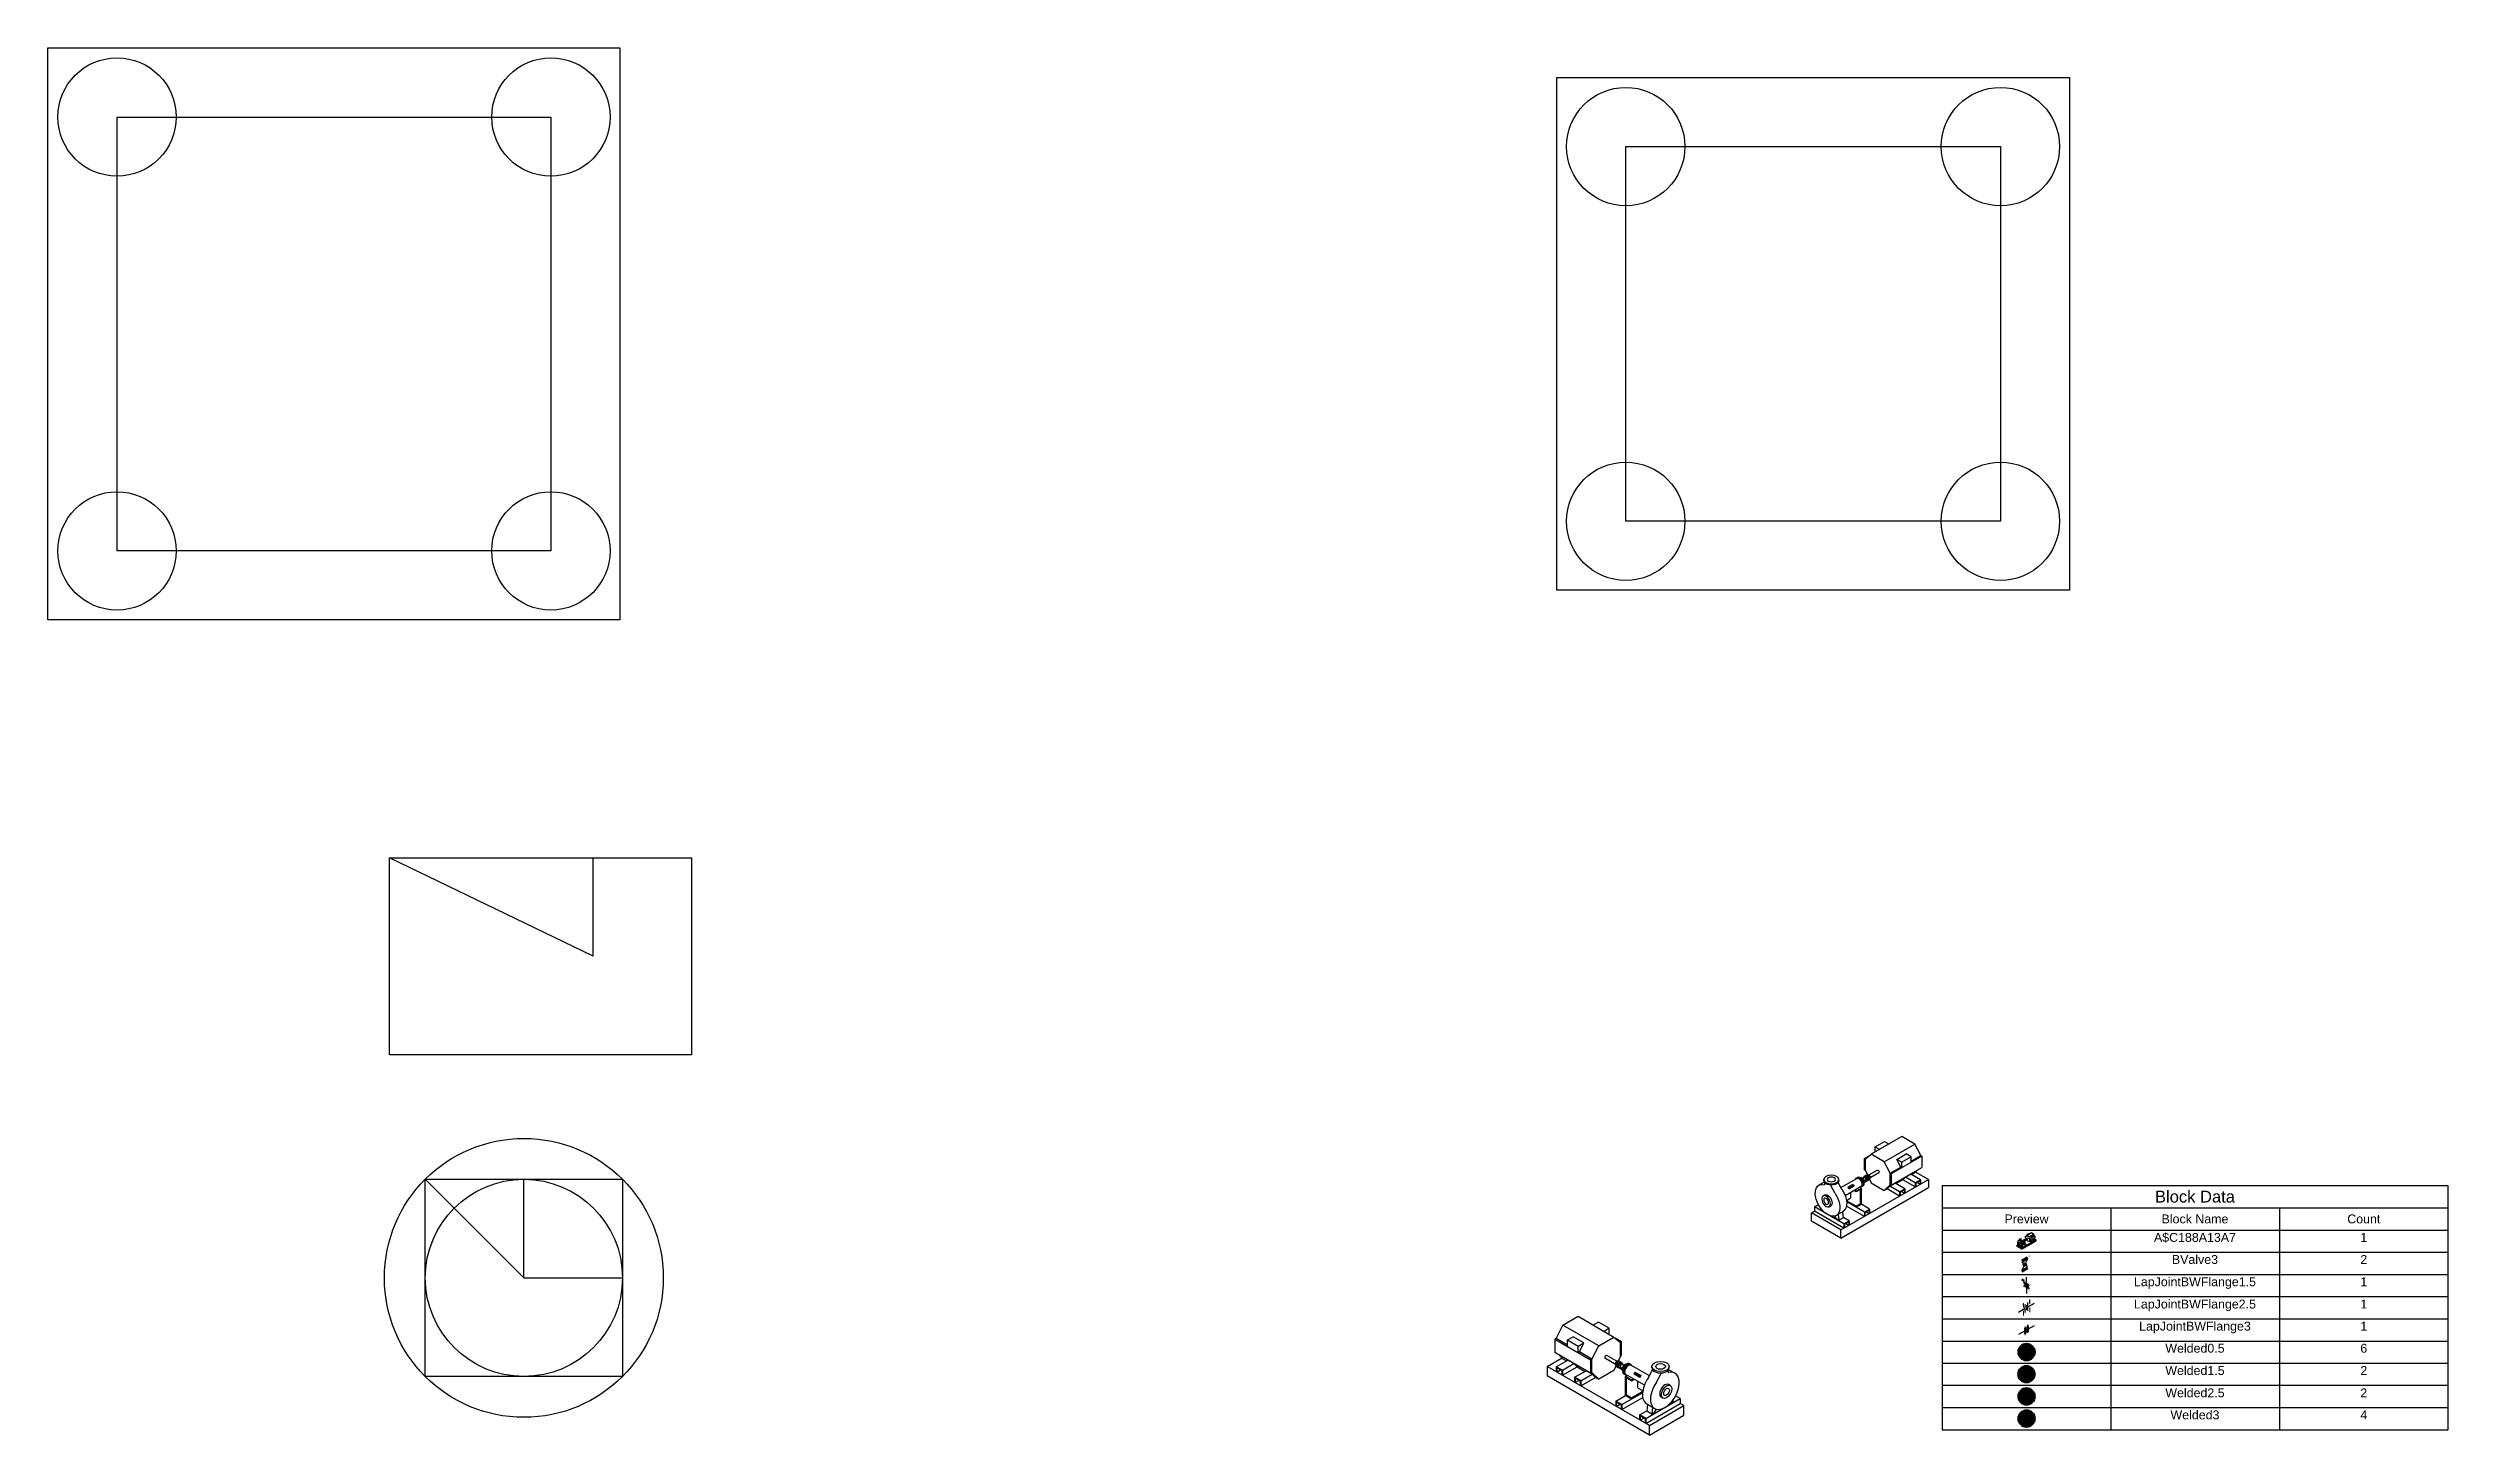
# Model space of a CAD drawing. Header units: millimetres. Extents: x 1179 to 9519, y 532 to 15986.
# Drawn here: x 2122 to 3339, y 2113 to 2816 of the extents above; entities that cross this region are included whole.
import ezdxf

# ---------------------------------------------------------------- set-up
doc = ezdxf.new("R2010")
doc.units = ezdxf.units.MM
for name, color, linetype, lineweight in [('08-圖框', 7, 'Continuous', 50), ('Pipe 0.5吋', 1, 'Continuous', 50), ('Pipe 1.5吋', 41, 'Continuous', 50), ('Pipe 2.5吋', 60, 'Continuous', 50), ('Pipe 3吋', 80, 'Continuous', 50), ('組件', 7, 'Continuous', 25)]:
    doc.layers.add(name, color=color, linetype=linetype, lineweight=lineweight)
doc.layers.add('USER2', color=7, linetype='Continuous')
doc.styles.get("Standard").update_dxf_attribs({"font": 'arial.ttf'})

# ---------------------------------------------------------------- blocks, each defined once
blk = doc.blocks.new('A$C7DA643E7')
for p, q in [((0.006, 0.03), (0, 0.034)), ((0.013, 0.033), (0.006, 0.037)), ((0.024, 0.025), (0.012, 0.032)), ((0.019, 0.052), (0.013, 0.056)), ((0.019, 0.045), (0.013, 0.049)), ((0.033, 0.039), (0.02, 0.046)), ((0.024, 0.008), (0.02, 0.011)), ((0.042, 0.017), (0.028, 0.024)), ((0.048, 0.028), (0.035, 0.036)), ((0.047, 0.047), (0.042, 0.05)), ((0.047, 0.007), (0.059, 0)), ((0.06, 0.028), (0.071, 0.022))]:
    blk.add_line(p, q)
for points in [[(0.029, 0.051), (0.023, 0.055), (0.013, 0.049), (0.006, 0.037), (0.006, 0.025), (0.012, 0.022)], [(0.045, 0.048), (0.035, 0.054), (0.02, 0.046), (0.012, 0.032), (0.012, 0.015), (0.023, 0.009)], [(0.058, 0.035), (0.058, 0.041), (0.047, 0.047), (0.033, 0.039), (0.024, 0.025), (0.024, 0.008), (0.035, 0.002), (0.041, 0.005)], [(0.059, 0.034), (0.045, 0.042), (0.035, 0.036), (0.028, 0.024), (0.028, 0.012), (0.042, 0.004)], [(0.065, 0.025), (0.065, 0.031), (0.059, 0.034), (0.048, 0.028), (0.042, 0.017), (0.042, 0.004), (0.048, 0.001), (0.053, 0.004)]]:
    blk.add_lwpolyline(points)
at = {"extrusion": (0, 0, -1)}
blk.add_ellipse((0.053, 0.018), major_axis=(-0.0063, -0.0108), ratio=0.57735, start_param=6.257614, end_param=9.425129, dxfattribs=at)
blk = doc.blocks.new('A$C188A13A7')
for p, q in [((0.938, 1.405), (1.036, 1.461)), ((1.056, 1.478), (0.956, 1.393)), ((1.595, 1.79), (1.056, 1.478)), ((1.284, 1.347), (1.056, 1.478)), ((1.124, 1.609), (1.289, 1.704)), ((1.124, 1.609), (1.203, 1.563)), ((1.124, 1.518), (1.124, 1.609)), ((1.284, 1.347), (1.823, 1.658)), ((1.289, 1.704), (1.368, 1.658)), ((1.506, 1.388), (1.67, 1.483)), ((1.823, 1.658), (1.595, 1.79)), ((1.756, 1.433), (1.67, 1.483)), ((1.927, 1.455), (1.823, 1.658)), ((0.938, 1.202), (0.938, 1.405)), ((0.938, 1.405), (0.956, 1.393)), ((0.956, 1.191), (0.956, 1.393)), ((0.956, 1.191), (0.996, 1.104)), ((1.021, 1.119), (1.159, 1.198)), ((1.046, 1.075), (1.189, 1.158)), ((1.388, 1.144), (1.284, 1.347)), ((1.388, 0.941), (1.388, 1.144)), ((1.945, 1.445), (1.406, 1.134)), ((1.406, 0.931), (1.945, 1.242)), ((1.575, 1.252), (1.506, 1.388)), ((1.592, 1.338), (1.506, 1.388)), ((1.592, 1.241), (1.575, 1.252)), ((1.756, 1.433), (1.592, 1.338)), ((1.592, 1.241), (1.592, 1.338)), ((1.659, 1.076), (1.751, 1.129)), ((1.924, 1.029), (1.751, 1.129)), ((1.756, 1.336), (1.756, 1.433)), ((2.061, 1.034), (1.836, 1.164)), ((0.228, 0.985), (0.133, 0.931)), ((0.205, 0.746), (0.231, 0.761)), ((0.219, 1.013), (0.219, 1.034)), ((0.245, 0.967), (0.227, 0.94)), ((0.418, 0.787), (0.337, 0.937)), ((0.539, 0.857), (0.472, 0.981)), ((0.484, 1.013), (0.484, 1.033)), ((0.52, 0.892), (0.798, 1.052)), ((0.595, 0.752), (0.877, 0.915)), ((0.787, 0.817), (0.748, 0.84)), ((0.787, 0.827), (0.757, 0.845)), ((0.787, 0.827), (0.88, 0.881)), ((0.8, 1.064), (0.817, 1.074)), ((0.88, 0.881), (0.849, 0.899)), ((0.88, 0.596), (0.88, 0.881)), ((0.888, 0.911), (0.905, 0.921)), ((0.931, 0.981), (1.027, 1.036)), ((1.017, 1.058), (1.056, 0.972)), ((1.555, 0.742), (1.334, 0.869)), ((1.383, 0.916), (1.475, 0.97)), ((1.555, 0.817), (1.383, 0.916)), ((1.647, 0.87), (1.475, 0.97)), ((1.555, 0.817), (1.555, 0.742)), ((1.564, 0.812), (1.564, 0.747)), ((1.639, 0.79), (1.582, 0.823)), ((1.831, 0.901), (1.61, 1.029)), ((1.831, 0.976), (1.659, 1.076)), ((1.831, 0.976), (1.831, 0.901)), ((1.84, 0.971), (1.84, 0.906)), ((1.915, 0.949), (1.858, 0.982)), ((0, 0.444), (0.055, 0.475)), ((0.52, 0.144), (0, 0.444)), ((0, 0.3), (0, 0.444)), ((0.574, 0.25), (0.055, 0.55)), ((0.055, 0.55), (0.055, 0.475)), ((0.574, 0.175), (0.055, 0.475)), ((0.154, 0.505), (0.166, 0.526)), ((0.194, 0.481), (0.154, 0.505)), ((0.315, 0.554), (0.341, 0.569)), ((0.443, 0.338), (0.413, 0.389)), ((0.56, 0.469), (0.439, 0.399)), ((0.667, 0.304), (0.557, 0.367)), ((0.788, 0.562), (0.62, 0.659)), ((0.934, 0.383), (0.62, 0.565)), ((0.934, 0.458), (0.622, 0.638)), ((0.788, 0.543), (0.88, 0.596)), ((1.026, 0.511), (0.88, 0.596)), ((0.934, 0.458), (0.934, 0.383)), ((0.943, 0.453), (0.943, 0.388)), ((1.018, 0.431), (0.961, 0.464)), ((0.52, 0), (0, 0.3)), ((0.483, 0.315), (0.443, 0.338)), ((0.52, 0), (0.52, 0.144)), ((0.574, 0.25), (0.574, 0.175)), ((0.583, 0.246), (0.583, 0.18)), ((0.658, 0.224), (0.601, 0.256))]:
    blk.add_line(p, q)
for points in [[(1.756, 1.357), (1.927, 1.455)], [(1.927, 1.455), (1.945, 1.445), (1.945, 1.242)], [(0.938, 1.202), (0.956, 1.191)], [(1.388, 1.144), (1.575, 1.252)], [(1.388, 1.144), (1.406, 1.134), (1.406, 0.931)], [(1.823, 1.151), (1.767, 1.12)], [(1.823, 1.151), (1.823, 1.151), (1.874, 1.201)], [(0.52, 0.144), (2.061, 1.034), (2.061, 0.89)], [(0.52, 0), (2.061, 0.89)], [(0.728, 0.945), (0.643, 0.896), (0.663, 0.885), (0.748, 0.934)], [(0.663, 0.868), (0.659, 0.87)], [(0.663, 0.868), (0.748, 0.917)], [(0.663, 0.885), (0.663, 0.868)], [(0.728, 0.945), (0.748, 0.934)], [(0.748, 0.934), (0.748, 0.917)], [(1.056, 0.972), (1.284, 0.84), (1.388, 0.941)], [(1.334, 0.869), (1.284, 0.84)], [(1.334, 0.869), (1.383, 0.916)], [(1.388, 0.941), (1.406, 0.931)], [(1.61, 1.029), (1.491, 0.96)], [(1.555, 0.817), (1.647, 0.87), (1.647, 0.795)], [(1.564, 0.812), (1.639, 0.855), (1.639, 0.79)], [(1.61, 1.029), (1.659, 1.076)], [(1.831, 0.976), (1.924, 1.029), (1.924, 0.954)], [(1.84, 0.971), (1.915, 1.015), (1.915, 0.949)], [(0.055, 0.55), (0.125, 0.591)], [(0.2, 0.485), (0.194, 0.481), (0.194, 0.481)], [(0.471, 0.418), (0.483, 0.315), (0.558, 0.358)], [(0.546, 0.461), (0.558, 0.358)], [(0.934, 0.458), (1.026, 0.511), (1.026, 0.436)], [(0.943, 0.453), (1.018, 0.497), (1.018, 0.431)], [(0.574, 0.25), (0.667, 0.304), (0.667, 0.228)], [(0.583, 0.246), (0.658, 0.289), (0.658, 0.224)]]:
    blk.add_lwpolyline(points)
for points in [[(0.619, 0.664), (0.685, 0.702, 0.266212), (0.693, 0.716), (0.693, 0.808)], [(0.788, 0.543), (0.788, 0.562), (0.857, 0.602, 0.266212), (0.866, 0.617), (0.866, 0.847, 0.334935), (0.858, 0.857), (0.787, 0.817), (0.787, 0.827)]]:
    blk.add_lwpolyline(points, format="xyb")
blk.add_arc((0.615, 0.861), 0.0456, 11.7232, 51.1579)
at = {"extrusion": (3.89133e-13, -6.75232e-13, -1)}
blk.add_ellipse((0.351, 1.034), major_axis=(0.132, 0), ratio=0.57735, dxfattribs=at)
at = {"extrusion": (7.14316e-13, 1.828e-13, -1)}
blk.add_ellipse((1.174, 1.178), major_axis=(-0.0151, 0.0201), ratio=0.57735, start_param=6.281476, end_param=9.424778, dxfattribs=at)
at = {"extrusion": (3.90201e-13, 6.74615e-13, -1)}
for centre, major_axis, start_param, end_param in [((0.286, 0.665), (-0.153, 0.266), 1.43852, 6.790147), ((0.286, 0.665), (-0.055, 0.0956), 6.281476, 9.424778), ((0.407, 0.735), (-0.153, 0.266), 1.43852, 3.141593), ((0.844, 0.987), (-0.044, 0.0765), 5.831303, 9.874951), ((0.837, 0.983), (-0.0396, 0.0688), 6.281476, 9.424778), ((0.861, 0.997), (-0.044, 0.0765), 6.281476, 9.424778), ((0.888, 1.013), (-0.0306, 0.0531), 0.181684, 2.958216), ((0.876, 1.006), (-0.0306, 0.0531), 1.084282, 2.055632)]:
    blk.add_ellipse(centre, major_axis=major_axis, ratio=0.57735, start_param=start_param, end_param=end_param, dxfattribs=at)
for major_axis in [(-0.055, 0.0956), (-0.0306, 0.0531)]:
    blk.add_ellipse((0.26, 0.65), major_axis=major_axis, ratio=0.57735, dxfattribs=at)
at = {"extrusion": (3.89133e-13, -6.75232e-13, -1)}
blk.add_ellipse((0.351, 1.013), major_axis=(0.132, 0), ratio=0.57735, start_param=6.281476, end_param=9.424778, dxfattribs=at)
at = {"extrusion": (-3.89133e-13, 6.75232e-13, -1)}
blk.add_ellipse((0.351, 1.034), major_axis=(-0.0735, 0.0001), ratio=0.57735, dxfattribs=at)
at = {"xscale": -2, "yscale": 2, "zscale": 2}
blk.add_blockref('A$C7DA643E7', (1.046, 1.007), dxfattribs=at)
blk = doc.blocks.new('BValve3')
blk.add_circle((0, 0), 2.67)
at = {"layer": 'Pipe 3吋'}
for p, q in [((4.4, 10.9), (-4.4, 5.9)), ((4.4, -5.9), (-4.4, -10.9))]:
    blk.add_line(p, q, dxfattribs=at)
at = {"layer": '組件', "linetype": 'Continuous'}
for p, q in [((4.4, 8.8), (-4.4, -8.8)), ((-4.4, 3.8), (4.4, 8.8)), ((4.4, -3.8), (-4.4, 3.8)), ((-4.4, -8.8), (4.4, -3.8)), ((-2.4, -4.8), (-4.4, -8.8))]:
    blk.add_line(p, q, dxfattribs=at)
blk.add_text('3"', height=3).set_placement((5.5, 11.5))
blk = doc.blocks.new('LapJointBWFlange1.5')
for p, q in [((-2, 1.7), (0, 0.6)), ((0, 0.6), (2, -0.6))]:
    blk.add_line(p, q)
at = {"layer": 'Pipe 1.5吋', "color": 2, "linetype": 'Continuous'}
for p, q in [((-2.4, 5.2), (-4.8, 6.6)), ((-0.3, 2.1), (-2.7, 3.5)), ((0, -0.8), (-2.4, 0.5)), ((2, 0.8), (-0.3, 2.1)), ((2.4, -2.2), (0, -0.8))]:
    blk.add_line(p, q, dxfattribs=at)
at = {"layer": 'Pipe 1.5吋'}
for points, const_width in [([(-5.1, 0.2), (-1.5, -1.8)], 0.2), ([(-4.9, 6.7), (-1.4, 4.6)], 0.2), ([(-3.7, 4.1), (3.1, 0.2)], 0.816), ([(-3.4, 1.1), (3.4, -2.8)], 0.816), ([(5, 1), (1.1, 3.2)], 0.2), ([(4.7, -5.4), (0.8, -3.2)], 0.2)]:
    blk.add_lwpolyline(points, dxfattribs=dict(at, const_width=const_width))
at = {"layer": 'USER2', "color": 4, "linetype": 'Continuous'}
for p, q in [((0, 2), (0, 8.8)), ((0, -0.8), (0, -7.6))]:
    blk.add_line(p, q, dxfattribs=at)
blk = doc.blocks.new('LapJointBWFlange2.5')
at = {"color": 2, "linetype": 'Continuous'}
for p, q in [((-1.2, -0.7), (-1.2, 2)), ((1.2, 1.1), (1.2, 3.8)), ((1.2, -1.7), (1.2, 1.1)), ((2.8, 4.4), (2.8, 7.1)), ((-1.2, -3.4), (-1.2, -0.7))]:
    blk.add_line(p, q, dxfattribs=at)
at = {"layer": 'Pipe 2.5吋', "const_width": 0.816}
for points in [[(-2.8, 4.2), (-2.8, 0.1)], [(-1.2, 3.2), (-1.2, -4.6)], [(1.2, 5), (1.2, -2.8)], [(2.8, 7.3), (2.8, 3.2)], [(2.8, -4.1), (2.8, 0.4)], [(-2.8, -7.1), (-2.8, -2.6)]]:
    blk.add_lwpolyline(points, dxfattribs=at)
at = {"layer": 'USER2', "color": 4, "linetype": 'Continuous'}
for p, q in [((1.2, 0.7), (7.1, 4.1)), ((-1.2, -0.7), (-7.1, -4.1))]:
    blk.add_line(p, q, dxfattribs=at)
at = {"layer": '組件'}
for p, q in [((-3.2, 2.6), (-2.5, 2.6)), ((0, 2.3), (0, 0)), ((0, 0), (0, -2.3)), ((3.2, 3.7), (2.5, 3.7))]:
    blk.add_line(p, q, dxfattribs=at)
blk = doc.blocks.new('LapJointBWFlange3')
at = {"layer": 'Pipe 3吋', "color": 2, "linetype": 'Continuous'}
for p, q in [((-1.2, -0.7), (-1.2, 2)), ((1.2, 1.1), (1.2, 3.8)), ((1.2, -1.7), (1.2, 1.1)), ((-1.2, -3.4), (-1.2, -0.7))]:
    blk.add_line(p, q, dxfattribs=at)
at = {"layer": 'Pipe 3吋'}
for points, const_width in [([(-2.8, 4.2), (-2.8, 0.1)], 0.2), ([(-1.2, 3.2), (-1.2, -4.6)], 0.816), ([(1.2, 5), (1.2, -2.8)], 0.816), ([(2.8, 7.3), (2.8, 3.2)], 0.2), ([(2.8, -4.1), (2.8, 0.4)], 0.2), ([(-2.8, -7.1), (-2.8, -2.6)], 0.2)]:
    blk.add_lwpolyline(points, dxfattribs=dict(at, const_width=const_width))
at = {"layer": 'USER2', "color": 4, "linetype": 'Continuous'}
for p, q in [((1.2, 0.7), (7.1, 4.1)), ((-1.2, -0.7), (-7.1, -4.1))]:
    blk.add_line(p, q, dxfattribs=at)
at = {"layer": '組件'}
for p, q in [((0, 2.3), (0, 0)), ((0, 0), (0, -2.3))]:
    blk.add_line(p, q, dxfattribs=at)
blk = doc.blocks.new('Welded0.5')
at = {"layer": '08-圖框'}
h = blk.add_hatch(dxfattribs=at)
h.set_pattern_fill('ANSI31', color=1, scale=0.060471, angle=-140)
h.set_pattern_definition([(265, (-17.64306, 331.3058), (0.19126461, -0.01673349), [])])
h.paths.add_polyline_path([(0.72, 0.6, 1), (-0.72, -0.6, 1)])
at = {"layer": 'Pipe 0.5吋'}
blk.add_circle((0, 0), 0.941, dxfattribs=at)
blk = doc.blocks.new('Welded1.5')
at = {"layer": '08-圖框'}
h = blk.add_hatch(dxfattribs=at)
h.set_pattern_fill('ANSI31', color=1, scale=0.074201, angle=-140)
h.set_pattern_definition([(265, (-21.60471, 406.55968), (0.23469094, -0.0205328), [])])
h.paths.add_polyline_path([(0.93, 0.77, 1), (-0.84, -0.71, 1)])
at = {"layer": 'Pipe 1.5吋'}
blk.add_circle((0.04, 0.03), 1.15, dxfattribs=at)
blk = doc.blocks.new('Welded2.5')
at = {"layer": '08-圖框'}
h = blk.add_hatch(dxfattribs=at)
h.set_pattern_fill('ANSI31', color=1, scale=0.09178, angle=-140)
h.set_pattern_definition([(265, (-26.77783, 502.84088), (0.29029274, -0.02539732), [])])
h.paths.add_polyline_path([(1.09, 0.92, 1), (-1.09, -0.92, 1)])
at = {"layer": 'Pipe 2.5吋'}
blk.add_circle((0, 0), 1.43, dxfattribs=at)
blk = doc.blocks.new('Welded3')
at = {"layer": '08-圖框'}
h = blk.add_hatch(dxfattribs=at)
h.set_pattern_fill('ANSI31', color=1, scale=0.073178, angle=-140)
h.set_pattern_definition([(265, (-21.35038, 400.9228), (0.23145489, -0.02024968), [])])
h.paths.add_polyline_path([(0.87, 0.73, 1), (-0.87, -0.73, 1)])
at = {"layer": 'Pipe 3吋'}
blk.add_circle((0, 0), 1.14, dxfattribs=at)
blk = doc.blocks.new('*T177')
at = {"color": 0, "linetype": 'ByBlock', "lineweight": -2, "transparency": 16777216}
for p, q in [((0, 0), (256.5, 0)), ((0, 0), (0, -123.8)), ((256.5, 0), (256.5, -123.8)), ((0, -11.2), (256.5, -11.2)), ((85.5, -11.2), (85.5, -123.8)), ((171, -11.2), (171, -123.8)), ((0, -22.5), (256.5, -22.5)), ((0, -33.8), (256.5, -33.8)), ((0, -45), (256.5, -45)), ((0, -56.2), (256.5, -56.2)), ((0, -67.5), (256.5, -67.5)), ((0, -78.8), (256.5, -78.8)), ((0, -90), (256.5, -90)), ((0, -101.2), (256.5, -101.2)), ((0, -112.5), (256.5, -112.5)), ((0, -123.8), (256.5, -123.8))]:
    blk.add_line(p, q, dxfattribs=at)
at = {"color": 0, "transparency": 16777216}
for name, p, xscale, yscale, zscale in [('A$C188A13A7', (38, -32.2), 4.610010361002697, 4.610010361002697, 4.610010361002697), ('BValve3', (41.9, -40), 0.3253206692063771, 0.3253206692063771, 0.3253206692063771), ('LapJointBWFlange1.5', (42.8, -50.9), 0.5028528384958374, 0.5028528384958374, 0.5028528384958374), ('LapJointBWFlange2.5', (42.8, -61.9), 0.5734024085621561, 0.5734024085621561, 0.5734024085621561), ('LapJointBWFlange3', (42.8, -73.2), 0.5734024085621561, 0.5734024085621561, 0.5734024085621561), ('Welded0.5', (42.8, -84.4), 4.385223818453508, 4.385223818453508, 4.385223818453508), ('Welded1.5', (42.6, -95.7), 3.573798420551948, 3.573798420551948, 3.573798420551948), ('Welded2.5', (42.8, -106.9), 2.889283853467067, 2.889283853467067, 2.889283853467067), ('Welded3', (42.8, -118.1), 3.623765010807454, 3.623765010807454, 3.623765010807454)]:
    blk.add_blockref(name, p, dxfattribs=dict(at, xscale=xscale, yscale=yscale, zscale=zscale))
for s, insert, char_height, width, attachment_point in [('Block Data', (128.2, -5.6), 6, 253.5, 5), ('Preview', (42.8, -16.9), 4.5, 82.5, 5), ('A$C188A13A7', (128.2, -24), 4.5, 82.5, 2), ('Block Name', (128.2, -16.9), 4.5, 82.5, 5), ('Count', (213.8, -16.9), 4.5, 82.5, 5), ('1', (213.8, -24), 4.5, 82.5, 2), ('BValve3', (128.2, -35.2), 4.5, 82.5, 2), ('2', (213.8, -35.2), 4.5, 82.5, 2), ('LapJointBWFlange1.5', (128.2, -46.5), 4.5, 82.5, 2), ('1', (213.8, -46.5), 4.5, 82.5, 2), ('LapJointBWFlange2.5', (128.2, -57.8), 4.5, 82.5, 2), ('1', (213.8, -57.8), 4.5, 82.5, 2), ('LapJointBWFlange3', (128.2, -69), 4.5, 82.5, 2), ('1', (213.8, -69), 4.5, 82.5, 2), ('Welded0.5', (128.2, -80.2), 4.5, 82.5, 2), ('6', (213.8, -80.2), 4.5, 82.5, 2), ('Welded1.5', (128.2, -91.5), 4.5, 82.5, 2), ('2', (213.8, -91.5), 4.5, 82.5, 2), ('Welded2.5', (128.2, -102.8), 4.5, 82.5, 2), ('2', (213.8, -102.8), 4.5, 82.5, 2), ('Welded3', (128.2, -114), 4.5, 82.5, 2), ('4', (213.8, -114), 4.5, 82.5, 2)]:
    blk.add_mtext(s, dxfattribs=dict(at, insert=insert, char_height=char_height, width=width, attachment_point=attachment_point))

msp = doc.modelspace()

# ---------------------------------------------------------------- linework, layer by layer
for p, q in [((2398.055, 2355.296), (2294.918, 2405.296)), ((2398.055, 2355.296), (2398.055, 2405.296)), ((2362.999, 2192.24), (2312.999, 2242.24)), ((2362.999, 2192.24), (2362.999, 2242.24)), ((2362.999, 2192.24), (2412.999, 2192.24))]:
    msp.add_line(p, q)
for points in [[(2121.709, 2815.874), (2411.709, 2815.874), (2411.709, 2525.874), (2121.709, 2525.874)], [(2886.709, 2800.874), (3146.709, 2800.874), (3146.709, 2540.874), (2886.709, 2540.874)], [(2156.709, 2780.874), (2376.709, 2780.874), (2376.709, 2560.874), (2156.709, 2560.874)], [(2921.709, 2765.874), (3111.709, 2765.874), (3111.709, 2575.874), (2921.709, 2575.874)], [(2294.918, 2405.296), (2448.055, 2405.296), (2448.055, 2305.296), (2294.918, 2305.296)], [(2312.999, 2242.24), (2412.999, 2242.24), (2412.999, 2142.24), (2312.999, 2142.24)]]:
    msp.add_lwpolyline(points, close=True)
for centre, radius in [((2156.709, 2780.874), 30), ((2376.709, 2780.874), 30), ((2921.709, 2765.874), 30), ((3111.709, 2765.874), 30), ((2921.709, 2575.874), 30), ((3111.709, 2575.874), 30), ((2156.709, 2560.874), 30), ((2376.709, 2560.874), 30), ((2362.999, 2192.24), 70.711), ((2362.999, 2192.24), 50)]:
    msp.add_circle(centre, radius)

# ---------------------------------------------------------------- block references
for p, xscale, yscale, zscale in [((3015.826, 2212.382), 28.7892122178926, 28.7892122178926, 28.7892122178926), ((2951.153, 2112.562), -33.61922269141385, 33.61922269141385, 33.61922269141385)]:
    msp.add_blockref('A$C188A13A7', p, dxfattribs=dict(xscale=xscale, yscale=yscale, zscale=zscale))
msp.add_blockref('*T177', (3082.129, 2239.008))

doc.saveas('drawing.dxf')
